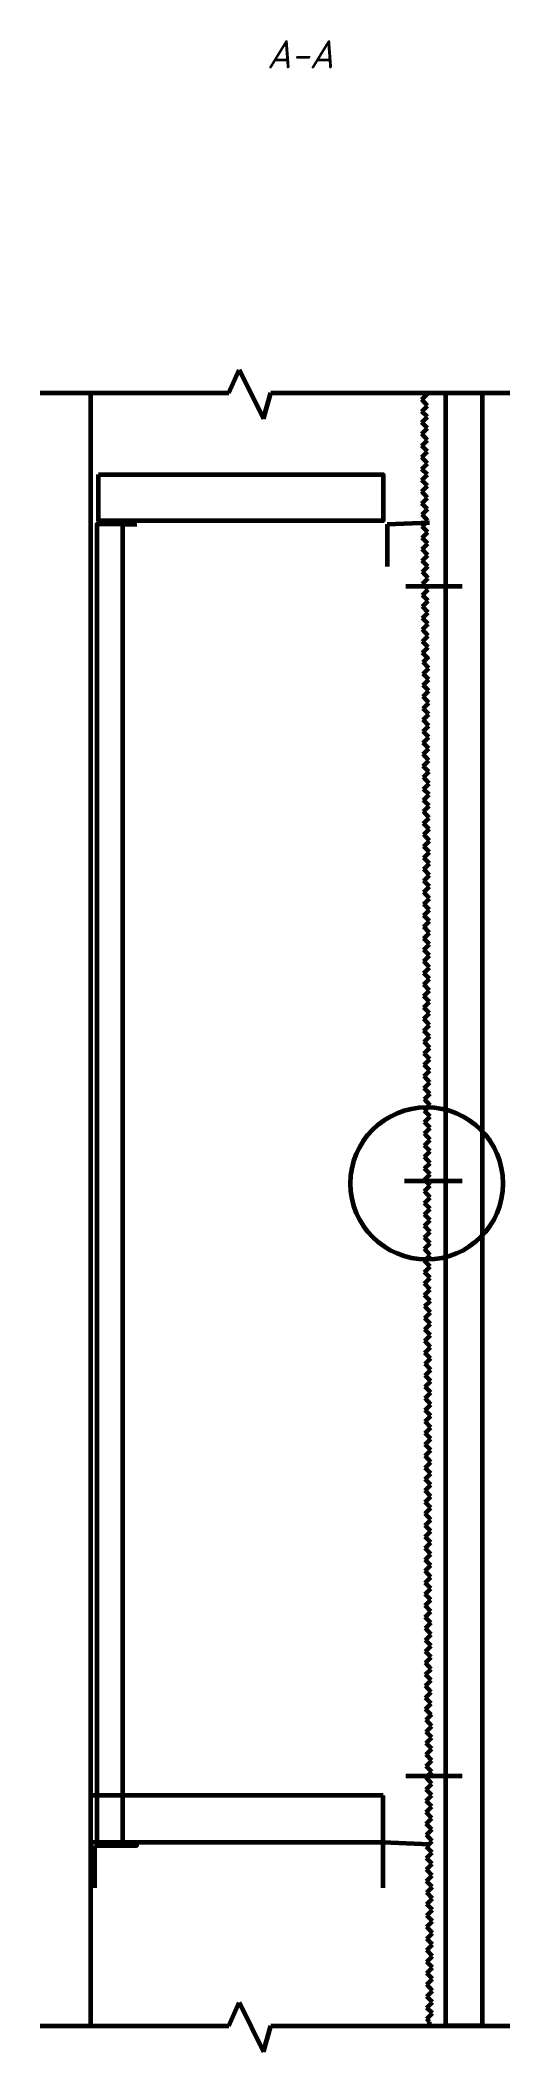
# Model space of a CAD drawing. Header units: millimetres. Extents: x 339888 to 1025294, y -263818 to -40540.
# Drawn here: x 692977 to 696516, y -66191 to -51035 of the extents above; entities that cross this region are included whole.
import ezdxf

# ---------------------------------------------------------------- set-up
doc = ezdxf.new("R2010")
doc.units = ezdxf.units.MM
doc.layers.get('0').update_dxf_attribs({"lineweight": 15})
doc.layers.add('0 @ 1', color=7, linetype='Continuous', lineweight=15)
doc.styles.add('ГОСТ 3', font='GOST_Common Italic.ttf', dxfattribs={"height": 3})

msp = doc.modelspace()

# ---------------------------------------------------------------- texts
at = {"layer": '0 @ 1', "color": 1, "lineweight": 60, "insert": (694685.98861, -51035.43509), "char_height": 212.155963, "attachment_point": 1, "style": 'ГОСТ 3'}
msp.add_mtext_dynamic_manual_height_columns('А-А', width=1665.7244991, gutter_width=15, heights=[0], dxfattribs=at)

# ---------------------------------------------------------------- linework, layer by layer
at = {"color": 1, "lineweight": 60}
for p, q in [((694399.37405, -53693.11264), (694476.05006, -53518.46178)), ((694476.05006, -53518.46178), (694659.22047, -53889.06243)), ((692976.60825, -53693.11264), (694399.37405, -53693.11264)), ((693355.7285, -53693.11264), (693355.7285, -65995.3508)), ((694659.22047, -53889.06243), (694714.59758, -53693.11264)), ((694714.59758, -53693.11264), (696516.48358, -53693.11264)), ((695854.08811, -53742.09996), (695896.68589, -53699.50218)), ((695896.68589, -53788.95753), (695854.08811, -53742.09996)), ((695854.08811, -53831.55531), (695896.68589, -53788.95753)), ((695896.68589, -53874.15309), (695854.08811, -53831.55531)), ((695854.08811, -53916.75086), (695896.68589, -53874.15309)), ((695896.68589, -53959.34864), (695854.08811, -53916.75086)), ((695854.08811, -54001.94642), (695896.68589, -53959.34864)), ((695896.68589, -54048.80399), (695854.08811, -54001.94642)), ((695854.08811, -54091.40177), (695896.68589, -54048.80399)), ((695896.68589, -54133.99955), (695854.08811, -54091.40177)), ((695854.08811, -54176.59732), (695896.68589, -54133.99955)), ((695896.68589, -54223.4549), (695854.08811, -54176.59732)), ((695854.08811, -54266.05267), (695896.68589, -54223.4549)), ((695896.68589, -54308.65045), (695854.08811, -54266.05267)), ((695854.08811, -54351.24823), (695896.68589, -54308.65045)), ((695896.68589, -54393.84601), (695854.08811, -54351.24823)), ((695854.08811, -54436.44378), (695896.68589, -54393.84601)), ((695896.68589, -54483.30136), (695854.08811, -54436.44378)), ((695854.08811, -54525.89913), (695896.68589, -54483.30136)), ((695896.68589, -54568.49691), (695854.08811, -54525.89913)), ((693598.53582, -54681.38107), (693705.03027, -54681.38107)), ((695592.11182, -54681.38107), (695911.59515, -54668.60177)), ((695592.11182, -54681.38107), (695592.11182, -55000.8644)), ((695856.21801, -54608.96479), (695898.81579, -54566.36701)), ((695898.81579, -54655.82236), (695856.21801, -54608.96479)), ((695856.21801, -54698.42014), (695898.81579, -54655.82236)), ((695898.81579, -54741.01792), (695856.21801, -54698.42014)), ((695856.21801, -54783.6157), (695898.81579, -54741.01792)), ((695898.81579, -54826.21347), (695856.21801, -54783.6157)), ((695856.21801, -54868.81125), (695898.81579, -54826.21347)), ((695898.81579, -54915.66882), (695856.21801, -54868.81125)), ((695856.21801, -54958.2666), (695898.81579, -54915.66882)), ((695898.81579, -55000.86438), (695856.21801, -54958.2666)), ((695858.34793, -55041.33224), (695900.94571, -54998.73446)), ((695732.68449, -55149.95662), (696158.66227, -55149.95662)), ((695900.94571, -55088.18981), (695858.34793, -55041.33224)), ((695858.34793, -55130.78759), (695900.94571, -55088.18981)), ((695900.94571, -55173.38537), (695858.34793, -55130.78759)), ((695858.34793, -55215.98314), (695900.94571, -55173.38537)), ((695900.94571, -55258.58092), (695858.34793, -55215.98314)), ((695858.34793, -55301.1787), (695900.94571, -55258.58092)), ((695900.94571, -55348.03627), (695858.34793, -55301.1787)), ((695858.34793, -55390.63405), (695900.94571, -55348.03627)), ((695900.94571, -55433.23183), (695858.34793, -55390.63405)), ((695858.34793, -55475.8296), (695900.94571, -55433.23183)), ((695900.94571, -55522.68718), (695858.34793, -55475.8296)), ((695858.34793, -55565.28495), (695900.94571, -55522.68718)), ((695900.94571, -55607.88273), (695858.34793, -55565.28495)), ((695858.34793, -55650.48051), (695900.94571, -55607.88273)), ((695900.94571, -55693.07829), (695858.34793, -55650.48051)), ((695864.73737, -55720.76631), (695907.33514, -55678.16854)), ((695907.33514, -55767.62389), (695864.73737, -55720.76631)), ((695864.73737, -55810.22166), (695907.33514, -55767.62389)), ((695907.33514, -55852.81944), (695864.73737, -55810.22166)), ((695864.73737, -55895.41722), (695907.33514, -55852.81944)), ((695907.33514, -55938.015), (695864.73737, -55895.41722)), ((695864.73737, -55980.61277), (695907.33514, -55938.015)), ((695907.33514, -56027.47035), (695864.73737, -55980.61277)), ((695864.73737, -56070.06812), (695907.33514, -56027.47035)), ((695907.33514, -56112.6659), (695864.73737, -56070.06812)), ((695864.73737, -56155.26368), (695907.33514, -56112.6659)), ((695907.33514, -56202.12125), (695864.73737, -56155.26368)), ((695864.73737, -56244.71903), (695907.33514, -56202.12125)), ((695907.33514, -56287.31681), (695864.73737, -56244.71903)), ((695864.73737, -56329.91458), (695907.33514, -56287.31681)), ((695907.33514, -56372.51236), (695864.73737, -56329.91458)), ((695864.73737, -56415.11014), (695907.33514, -56372.51236)), ((695907.33514, -56461.96771), (695864.73737, -56415.11014)), ((695864.73737, -56504.56549), (695907.33514, -56461.96771)), ((695907.33514, -56547.16327), (695864.73737, -56504.56549)), ((695866.86726, -56587.63115), (695909.46504, -56545.03337)), ((695909.46504, -56634.48872), (695866.86726, -56587.63115)), ((695866.86726, -56677.0865), (695909.46504, -56634.48872)), ((695909.46504, -56719.68427), (695866.86726, -56677.0865)), ((695866.86726, -56762.28205), (695909.46504, -56719.68427)), ((695909.46504, -56804.87983), (695866.86726, -56762.28205)), ((695866.86726, -56847.47761), (695909.46504, -56804.87983)), ((695909.46504, -56894.33518), (695866.86726, -56847.47761)), ((695866.86726, -56936.93296), (695909.46504, -56894.33518)), ((695909.46504, -56979.53073), (695866.86726, -56936.93296)), ((695868.99718, -57019.99859), (695911.59496, -56977.40082)), ((695911.59496, -57066.85616), (695868.99718, -57019.99859)), ((695868.99718, -57109.45394), (695911.59496, -57066.85616)), ((695911.59496, -57152.05172), (695868.99718, -57109.45394)), ((695868.99718, -57194.6495), (695911.59496, -57152.05172)), ((695911.59496, -57237.24727), (695868.99718, -57194.6495)), ((695868.99718, -57279.84505), (695911.59496, -57237.24727)), ((695911.59496, -57326.70262), (695868.99718, -57279.84505)), ((695868.99718, -57369.3004), (695911.59496, -57326.70262)), ((695911.59496, -57411.89818), (695868.99718, -57369.3004)), ((695868.99718, -57454.49596), (695911.59496, -57411.89818)), ((695911.59496, -57501.35353), (695868.99718, -57454.49596)), ((695868.99718, -57543.95131), (695911.59496, -57501.35353)), ((695911.59496, -57586.54908), (695868.99718, -57543.95131)), ((695868.99718, -57629.14686), (695911.59496, -57586.54908)), ((695911.59496, -57671.74464), (695868.99718, -57629.14686)), ((695868.99718, -57714.34242), (695911.59496, -57671.74464)), ((695911.59496, -57761.19999), (695868.99718, -57714.34242)), ((695868.99718, -57803.79777), (695911.59496, -57761.19999)), ((695911.59496, -57846.39554), (695868.99718, -57803.79777)), ((695868.99718, -57888.99332), (695911.59496, -57846.39554)), ((695911.59496, -57931.5911), (695868.99718, -57888.99332)), ((695868.99718, -57974.18888), (695911.59496, -57931.5911)), ((695911.59496, -58021.04645), (695868.99718, -57974.18888)), ((695868.99718, -58063.64423), (695911.59496, -58021.04645)), ((695911.59496, -58106.242), (695868.99718, -58063.64423)), ((695868.99718, -58148.83978), (695911.59496, -58106.242)), ((695911.59496, -58195.69735), (695868.99718, -58148.83978)), ((695868.99718, -58238.29513), (695911.59496, -58195.69735)), ((695911.59496, -58280.89291), (695868.99718, -58238.29513)), ((695868.99718, -58323.49069), (695911.59496, -58280.89291)), ((695911.59496, -58366.08846), (695868.99718, -58323.49069)), ((695868.99718, -58408.68624), (695911.59496, -58366.08846)), ((695911.59496, -58455.54381), (695868.99718, -58408.68624)), ((695868.99718, -58498.14159), (695911.59496, -58455.54381)), ((695911.59496, -58540.73937), (695868.99718, -58498.14159)), ((695871.12708, -58581.20725), (695913.72486, -58538.60947)), ((695913.72486, -58628.06482), (695871.12708, -58581.20725)), ((695871.12708, -58670.6626), (695913.72486, -58628.06482)), ((695913.72486, -58713.26038), (695871.12708, -58670.6626)), ((695871.12708, -58755.85815), (695913.72486, -58713.26038)), ((695913.72486, -58798.45593), (695871.12708, -58755.85815)), ((695871.12708, -58841.05371), (695913.72486, -58798.45593)), ((695913.72486, -58887.91128), (695871.12708, -58841.05371)), ((695871.12708, -58930.50906), (695913.72486, -58887.91128)), ((695913.72486, -58973.10684), (695871.12708, -58930.50906)), ((695873.257, -59013.5747), (695915.85477, -58970.97692)), ((695915.85477, -59060.43227), (695873.257, -59013.5747)), ((695873.257, -59103.03004), (695915.85477, -59060.43227)), ((695915.85477, -59145.62782), (695873.257, -59103.03004)), ((695873.257, -59188.2256), (695915.85477, -59145.62782)), ((695915.85477, -59230.82338), (695873.257, -59188.2256)), ((695873.257, -59273.42116), (695915.85477, -59230.82338)), ((695915.85477, -59320.27873), (695873.257, -59273.42116)), ((695873.257, -59362.8765), (695915.85477, -59320.27873)), ((695915.85477, -59405.47428), (695873.257, -59362.8765)), ((695873.257, -59448.07206), (695915.85477, -59405.47428)), ((695915.85477, -59494.92963), (695873.257, -59448.07206)), ((695873.257, -59537.52741), (695915.85477, -59494.92963)), ((695915.85477, -59580.12519), (695873.257, -59537.52741)), ((696158.66227, -59631.24285), (695723.80804, -59631.24285)), ((695873.257, -59622.72296), (695915.85477, -59580.12519)), ((695915.85477, -59665.32074), (695873.257, -59622.72296)), ((695873.257, -59707.91852), (695915.85477, -59665.32074)), ((695915.85477, -59754.77609), (695873.257, -59707.91852)), ((695873.257, -59797.37387), (695915.85477, -59754.77609)), ((695915.85477, -59839.97165), (695873.257, -59797.37387)), ((695873.257, -59882.56942), (695915.85477, -59839.97165)), ((695915.85477, -59925.1672), (695873.257, -59882.56942)), ((695873.257, -59967.76498), (695915.85477, -59925.1672)), ((695915.85477, -60014.62255), (695873.257, -59967.76498)), ((695873.257, -60057.22033), (695915.85477, -60014.62255)), ((695915.85477, -60099.81811), (695873.257, -60057.22033)), ((695873.257, -60142.41588), (695915.85477, -60099.81811)), ((695915.85477, -60189.27346), (695873.257, -60142.41588)), ((695873.257, -60231.87123), (695915.85477, -60189.27346)), ((695915.85477, -60274.46901), (695873.257, -60231.87123)), ((695873.257, -60317.06679), (695915.85477, -60274.46901)), ((695915.85477, -60359.66457), (695873.257, -60317.06679)), ((695873.257, -60402.26234), (695915.85477, -60359.66457)), ((695915.85477, -60449.11992), (695873.257, -60402.26234)), ((695873.257, -60491.71769), (695915.85477, -60449.11992)), ((695915.85477, -60534.31547), (695873.257, -60491.71769)), ((695875.38689, -60574.78335), (695917.98467, -60532.18557)), ((695917.98467, -60621.64092), (695875.38689, -60574.78335)), ((695875.38689, -60664.2387), (695917.98467, -60621.64092)), ((695917.98467, -60706.83648), (695875.38689, -60664.2387)), ((695875.38689, -60749.43426), (695917.98467, -60706.83648)), ((695917.98467, -60792.03203), (695875.38689, -60749.43426)), ((695875.38689, -60834.62981), (695917.98467, -60792.03203)), ((695917.98467, -60881.48738), (695875.38689, -60834.62981)), ((695875.38689, -60924.08516), (695917.98467, -60881.48738)), ((695917.98467, -60966.68294), (695875.38689, -60924.08516)), ((695877.51681, -61007.1508), (695920.11459, -60964.55302)), ((695920.11459, -61054.00837), (695877.51681, -61007.1508)), ((695877.51681, -61096.60615), (695920.11459, -61054.00837)), ((695920.11459, -61139.20393), (695877.51681, -61096.60615)), ((695877.51681, -61181.8017), (695920.11459, -61139.20393)), ((695920.11459, -61224.39948), (695877.51681, -61181.8017)), ((695877.51681, -61266.99726), (695920.11459, -61224.39948)), ((695920.11459, -61313.85483), (695877.51681, -61266.99726)), ((695877.51681, -61356.45261), (695920.11459, -61313.85483)), ((695920.11459, -61399.05038), (695877.51681, -61356.45261)), ((695877.51681, -61441.64816), (695920.11459, -61399.05038)), ((695920.11459, -61488.50573), (695877.51681, -61441.64816)), ((695877.51681, -61531.10351), (695920.11459, -61488.50573)), ((695920.11459, -61573.70129), (695877.51681, -61531.10351)), ((695877.51681, -61616.29907), (695920.11459, -61573.70129)), ((695920.11459, -61658.89684), (695877.51681, -61616.29907)), ((695877.51681, -61701.49462), (695920.11459, -61658.89684)), ((695920.11459, -61748.35219), (695877.51681, -61701.49462)), ((695877.51681, -61790.94997), (695920.11459, -61748.35219)), ((695920.11459, -61833.54775), (695877.51681, -61790.94997)), ((695877.51681, -61876.14553), (695920.11459, -61833.54775)), ((695920.11459, -61918.7433), (695877.51681, -61876.14553)), ((695877.51681, -61961.34108), (695920.11459, -61918.7433)), ((695920.11459, -62008.19865), (695877.51681, -61961.34108)), ((695877.51681, -62050.79643), (695920.11459, -62008.19865)), ((695920.11459, -62093.39421), (695877.51681, -62050.79643)), ((695877.51681, -62135.99199), (695920.11459, -62093.39421)), ((695920.11459, -62182.84956), (695877.51681, -62135.99199)), ((695877.51681, -62225.44734), (695920.11459, -62182.84956)), ((695920.11459, -62268.04511), (695877.51681, -62225.44734)), ((695877.51681, -62310.64289), (695920.11459, -62268.04511)), ((695920.11459, -62353.24067), (695877.51681, -62310.64289)), ((695877.51681, -62395.83845), (695920.11459, -62353.24067)), ((695920.11459, -62442.69602), (695877.51681, -62395.83845)), ((695877.51681, -62485.2938), (695920.11459, -62442.69602)), ((695920.11459, -62527.89157), (695877.51681, -62485.2938)), ((695879.64671, -62568.35945), (695922.24449, -62525.76168)), ((695922.24449, -62615.21703), (695879.64671, -62568.35945)), ((695879.64671, -62657.8148), (695922.24449, -62615.21703)), ((695922.24449, -62700.41258), (695879.64671, -62657.8148)), ((695879.64671, -62743.01036), (695922.24449, -62700.41258)), ((695922.24449, -62785.60814), (695879.64671, -62743.01036)), ((695879.64671, -62828.20591), (695922.24449, -62785.60814)), ((695922.24449, -62875.06349), (695879.64671, -62828.20591)), ((695879.64671, -62917.66126), (695922.24449, -62875.06349)), ((695922.24449, -62960.25904), (695879.64671, -62917.66126)), ((695881.77663, -63000.7269), (695924.37441, -62958.12912)), ((695924.37441, -63047.58447), (695881.77663, -63000.7269)), ((695881.77663, -63090.18225), (695924.37441, -63047.58447)), ((695924.37441, -63132.78003), (695881.77663, -63090.18225)), ((695881.77663, -63175.37781), (695924.37441, -63132.78003)), ((695924.37441, -63217.97558), (695881.77663, -63175.37781)), ((695881.77663, -63260.57336), (695924.37441, -63217.97558)), ((695924.37441, -63307.43093), (695881.77663, -63260.57336)), ((695881.77663, -63350.02871), (695924.37441, -63307.43093)), ((695924.37441, -63392.62649), (695881.77663, -63350.02871)), ((695881.77663, -63435.22427), (695924.37441, -63392.62649)), ((695924.37441, -63482.08184), (695881.77663, -63435.22427)), ((695881.77663, -63524.67961), (695924.37441, -63482.08184)), ((695924.37441, -63567.27739), (695881.77663, -63524.67961)), ((695881.77663, -63609.87517), (695924.37441, -63567.27739)), ((695924.37441, -63652.47295), (695881.77663, -63609.87517)), ((695886.03645, -63690.81091), (695928.63422, -63648.21313)), ((695928.63422, -63737.66848), (695886.03645, -63690.81091)), ((695886.03645, -63780.26626), (695928.63422, -63737.66848)), ((695928.63422, -63822.86404), (695886.03645, -63780.26626)), ((695886.03645, -63865.46181), (695928.63422, -63822.86404)), ((695928.63422, -63908.05959), (695886.03645, -63865.46181)), ((695886.03645, -63950.65737), (695928.63422, -63908.05959)), ((695928.63422, -63997.51494), (695886.03645, -63950.65737)), ((695886.03645, -64040.11272), (695928.63422, -63997.51494)), ((695928.63422, -64082.7105), (695886.03645, -64040.11272)), ((695886.03645, -64125.30827), (695928.63422, -64082.7105)), ((695732.68449, -64112.52904), (696158.66227, -64112.52904)), ((695928.63422, -64172.16585), (695886.03645, -64125.30827)), ((695886.03645, -64214.76362), (695928.63422, -64172.16585)), ((695928.63422, -64257.3614), (695886.03645, -64214.76362)), ((695886.03645, -64299.95918), (695928.63422, -64257.3614)), ((695928.63422, -64342.55696), (695886.03645, -64299.95918)), ((695886.03645, -64385.15473), (695928.63422, -64342.55696)), ((695928.63422, -64432.01231), (695886.03645, -64385.15473)), ((695886.03645, -64474.61008), (695928.63422, -64432.01231)), ((695928.63422, -64517.20786), (695886.03645, -64474.61008)), ((695888.16634, -64557.67574), (695930.76412, -64515.07796)), ((695930.76412, -64604.53331), (695888.16634, -64557.67574)), ((693385.54693, -64636.48171), (693385.54693, -64955.96504)), ((695562.29338, -64955.96504), (695562.29338, -64610.92303)), ((695562.29338, -64610.92303), (695911.59515, -64627.96212)), ((695888.16634, -64647.13109), (695930.76412, -64604.53331)), ((695930.76412, -64689.72887), (695888.16634, -64647.13109)), ((695888.16634, -64732.32665), (695930.76412, -64689.72887)), ((695930.76412, -64774.92442), (695888.16634, -64732.32665)), ((695888.16634, -64817.5222), (695930.76412, -64774.92442)), ((695930.76412, -64864.37977), (695888.16634, -64817.5222)), ((695888.16634, -64906.97755), (695930.76412, -64864.37977)), ((695930.76412, -64949.57533), (695888.16634, -64906.97755)), ((695890.29626, -64990.04319), (695932.89404, -64947.44541)), ((695932.89404, -65036.90076), (695890.29626, -64990.04319)), ((695890.29626, -65079.49854), (695932.89404, -65036.90076)), ((695932.89404, -65122.09631), (695890.29626, -65079.49854)), ((695890.29626, -65164.69409), (695932.89404, -65122.09631)), ((695932.89404, -65207.29187), (695890.29626, -65164.69409)), ((695890.29626, -65249.88965), (695932.89404, -65207.29187)), ((695932.89404, -65296.74722), (695890.29626, -65249.88965)), ((695890.29626, -65339.345), (695932.89404, -65296.74722)), ((695932.89404, -65381.94277), (695890.29626, -65339.345)), ((695890.29626, -65424.54055), (695932.89404, -65381.94277)), ((695932.89404, -65471.39812), (695890.29626, -65424.54055)), ((695890.29626, -65513.9959), (695932.89404, -65471.39812)), ((695932.89404, -65556.59368), (695890.29626, -65513.9959)), ((695890.29626, -65599.19146), (695932.89404, -65556.59368)), ((695932.89404, -65641.78923), (695890.29626, -65599.19146)), ((695890.29626, -65684.38701), (695932.89404, -65641.78923)), ((695932.89404, -65731.24458), (695890.29626, -65684.38701)), ((695890.29626, -65773.84236), (695932.89404, -65731.24458)), ((695932.89404, -65816.44014), (695890.29626, -65773.84236)), ((694399.37405, -65995.3508), (694476.05006, -65820.69989)), ((694476.05006, -65820.69989), (694659.22047, -66191.30059)), ((695890.29626, -65859.03792), (695932.89404, -65816.44014)), ((695932.89404, -65901.63569), (695890.29626, -65859.03792)), ((695890.29626, -65944.23347), (695932.89404, -65901.63569)), ((692976.60825, -65995.3508), (694399.37405, -65995.3508)), ((694659.22047, -66191.30059), (694714.59758, -65995.3508)), ((694714.59758, -65995.3508), (696516.48358, -65995.3508)), ((695911.59515, -65965.53236), (695890.29626, -65944.23347)), ((695911.59515, -65995.3508), (695911.59515, -65965.53236))]:
    msp.add_line(p, q, dxfattribs=at)
for points in [[(696307.75449, -65995.3508), (696035.12869, -65995.3508), (696035.12869, -53693.11264), (696307.75449, -53693.11264)], [(693415.36537, -54306.52066), (695562.29338, -54306.52066), (695562.29338, -54655.82243), (693415.36537, -54655.82243)], [(693598.53582, -54681.38107), (693402.58603, -54681.38107), (693402.58603, -64636.48171), (693598.53582, -64636.48171)], [(695562.29338, -64261.62126), (693355.7285, -64261.62126), (693355.7285, -64610.92303), (695562.29338, -64610.92303)], [(693598.53582, -64636.48171), (693705.03027, -64636.48171), (693705.03027, -64636.48171), (693598.53582, -64636.48171)]]:
    msp.add_lwpolyline(points, close=True, dxfattribs=at)
msp.add_circle((695890.29626, -59648.28195), 574.06571, dxfattribs=at)

msp.set_redraw_order([(e.dxf.handle, doc.entitydb.next_handle()) for e in msp.query("TEXT MTEXT ATTDEF DIMENSION ARC_DIMENSION")])  # texts and dimensions are drawn at this point

doc.saveas('drawing.dxf')
